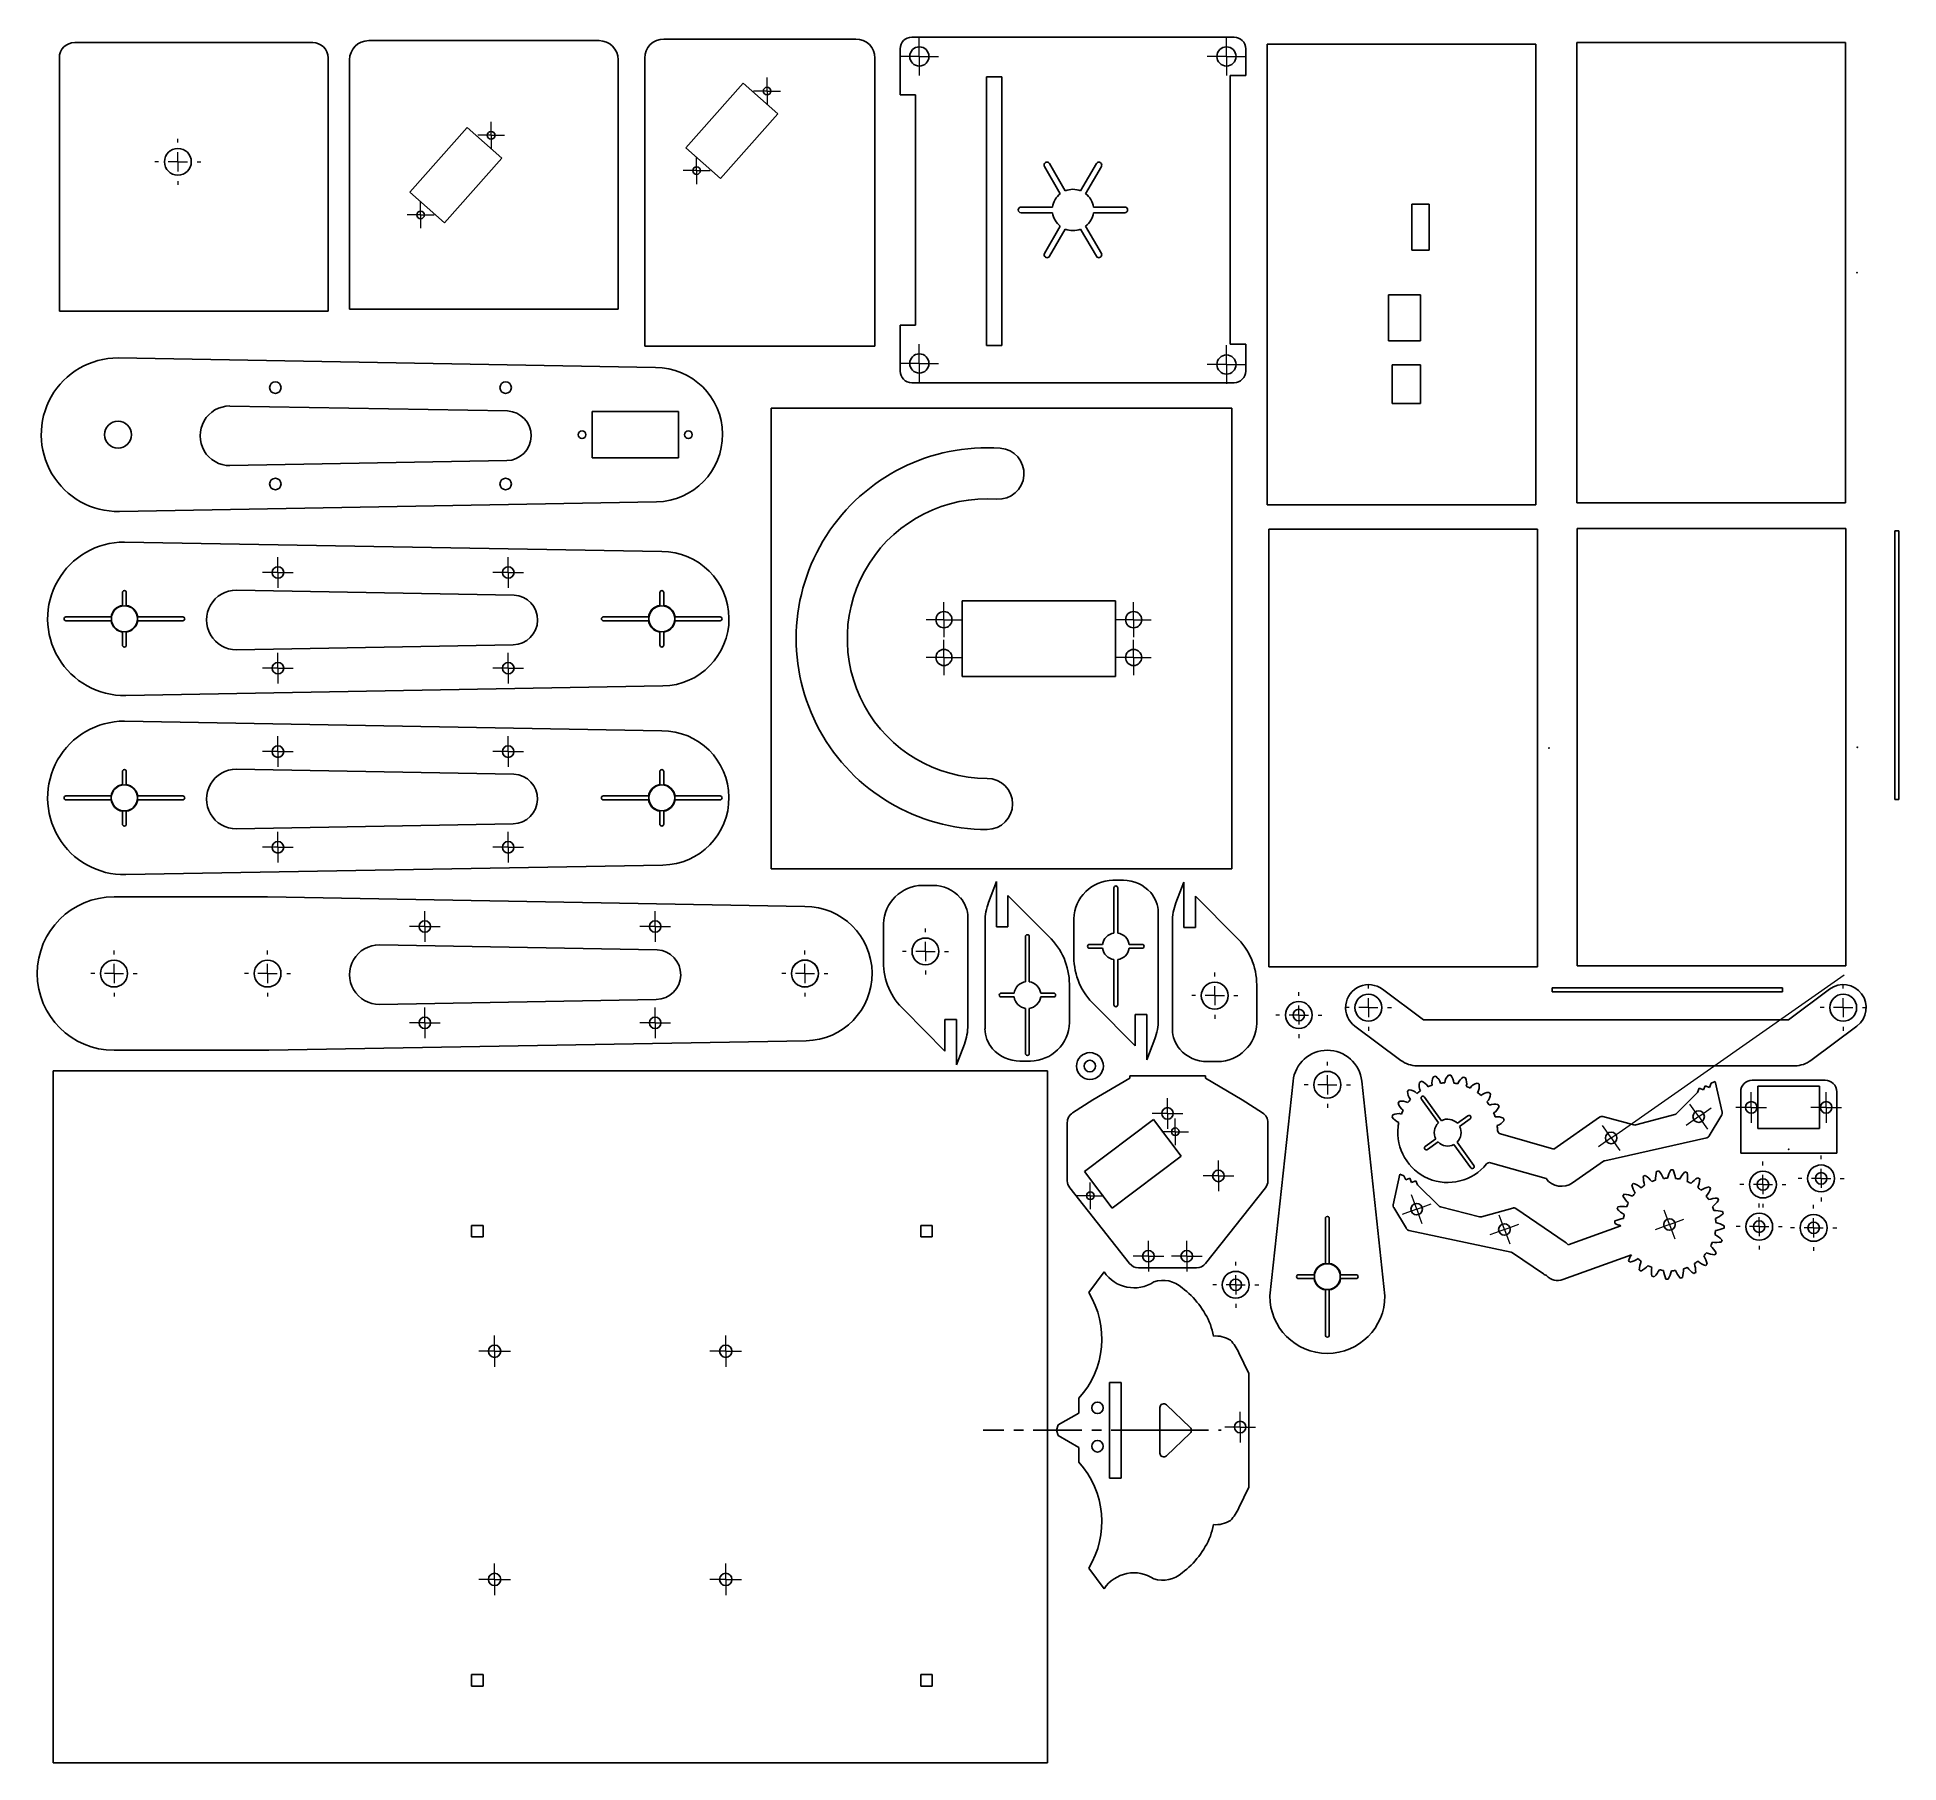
# Model space of a CAD drawing. Header units: millimetres. Extents: x 5 to 490, y 42 to 492.
import ezdxf

# ---------------------------------------------------------------- set-up
doc = ezdxf.new("R2010")
doc.units = ezdxf.units.MM
doc.header["$PDSIZE"] = -1
doc.linetypes.add('CENTERX2', pattern=[20.32, 12.7, -2.54, 2.54, -2.54])

# ---------------------------------------------------------------- blocks, each defined once
blk = doc.blocks.new('SW_CENTERMARKSYMBOL_0')
at = {"color": 0, "linetype": 'Continuous', "lineweight": 18}
for p, q in [((0, 5), (0, 6)), ((-5, 0), (-6, 0)), ((0, 0), (-2.5, 0)), ((0, 0), (0, 2.5)), ((0, 0), (0, -2.5)), ((0, 0), (2.5, 0)), ((5, 0), (6, 0)), ((0, -5), (0, -6))]:
    blk.add_line(p, q, dxfattribs=at)
blk = doc.blocks.new('SW_CENTERMARKSYMBOL_1')
at = {"color": 0, "linetype": 'Continuous', "lineweight": 18}
for p, q in [((-2.5, 0), (-3.5, 0)), ((0, 0), (-2.5, 0)), ((0, 2.5), (0, 3.5)), ((0, 0), (0, 2.5)), ((0, 0), (0, -2.5)), ((0, 0), (2.5, 0)), ((2.5, 0), (3.5, 0)), ((0, -2.5), (0, -3.5))]:
    blk.add_line(p, q, dxfattribs=at)
blk = doc.blocks.new('SW_CENTERMARKSYMBOL_2')
at = {"color": 0, "linetype": 'Continuous', "lineweight": 18}
for p, q in [((-2.5, 0), (-3.5, 0)), ((0, 0), (-2.5, 0)), ((0, 2.5), (0, 3.5)), ((0, 0), (0, 2.5)), ((0, 0), (0, -2.5)), ((0, 0), (2.5, 0)), ((2.5, 0), (3.5, 0)), ((0, -2.5), (0, -3.5))]:
    blk.add_line(p, q, dxfattribs=at)
blk = doc.blocks.new('SW_CENTERMARKSYMBOL_3')
at = {"color": 0, "linetype": 'Continuous', "lineweight": 18}
for p, q in [((-2.5, 0), (-3.5, 0)), ((0, 0), (-2.5, 0)), ((0, 2.5), (0, 3.5)), ((0, 0), (0, 2.5)), ((0, 0), (0, -2.5)), ((0, 0), (2.5, 0)), ((2.5, 0), (3.5, 0)), ((0, -2.5), (0, -3.5))]:
    blk.add_line(p, q, dxfattribs=at)
blk = doc.blocks.new('SW_CENTERMARKSYMBOL_4')
at = {"color": 0, "linetype": 'Continuous', "lineweight": 18}
for p, q in [((-2.5, 0), (-3.5, 0)), ((0, 0), (-2.5, 0)), ((0, 2.5), (0, 3.5)), ((0, 0), (0, 2.5)), ((0, 0), (0, -2.5)), ((0, 0), (2.5, 0)), ((2.5, 0), (3.5, 0)), ((0, -2.5), (0, -3.5))]:
    blk.add_line(p, q, dxfattribs=at)
blk = doc.blocks.new('SW_CENTERMARKSYMBOL_5')
at = {"color": 0, "linetype": 'Continuous', "lineweight": 18}
for p, q in [((0, 2.5), (0, 5)), ((-2.5, 0), (-5, 0)), ((0, 0), (-2.5, 0)), ((0, 0), (0, 2.5)), ((0, 0), (0, -2.5)), ((0, 0), (2.5, 0)), ((2.5, 0), (5, 0)), ((0, -2.5), (0, -5))]:
    blk.add_line(p, q, dxfattribs=at)
blk = doc.blocks.new('SW_CENTERMARKSYMBOL_6')
at = {"color": 0, "linetype": 'Continuous', "lineweight": 18}
for p, q in [((0, 2.5), (0, 5)), ((-2.5, 0), (-5, 0)), ((0, 0), (-2.5, 0)), ((0, 0), (0, 2.5)), ((0, 0), (0, -2.5)), ((0, 0), (2.5, 0)), ((2.5, 0), (5, 0)), ((0, -2.5), (0, -5))]:
    blk.add_line(p, q, dxfattribs=at)
blk = doc.blocks.new('SW_CENTERMARKSYMBOL_7')
at = {"color": 0, "linetype": 'Continuous', "lineweight": 18}
for p, q in [((0, 2.5), (0, 5)), ((-2.5, 0), (-5, 0)), ((0, 0), (-2.5, 0)), ((0, 0), (0, 2.5)), ((0, 0), (0, -2.5)), ((0, 0), (2.5, 0)), ((2.5, 0), (5, 0)), ((0, -2.5), (0, -5))]:
    blk.add_line(p, q, dxfattribs=at)
blk = doc.blocks.new('SW_CENTERMARKSYMBOL_8')
at = {"color": 0, "linetype": 'Continuous', "lineweight": 18}
for p, q in [((0, 2.5), (0, 5)), ((-2.5, 0), (-5, 0)), ((0, 0), (-2.5, 0)), ((0, 0), (0, 2.5)), ((0, 0), (0, -2.5)), ((0, 0), (2.5, 0)), ((2.5, 0), (5, 0)), ((0, -2.5), (0, -5))]:
    blk.add_line(p, q, dxfattribs=at)
blk = doc.blocks.new('SW_CENTERMARKSYMBOL_9')
at = {"color": 0, "linetype": 'Continuous', "lineweight": 18}
for p, q in [((0, 5), (0, 6)), ((-5, 0), (-6, 0)), ((0, 0), (-2.5, 0)), ((0, 0), (0, 2.5)), ((0, 0), (0, -2.5)), ((0, 0), (2.5, 0)), ((5, 0), (6, 0)), ((0, -5), (0, -6))]:
    blk.add_line(p, q, dxfattribs=at)
blk = doc.blocks.new('SW_CENTERMARKSYMBOL_10')
at = {"color": 0, "linetype": 'Continuous', "lineweight": 18}
for p, q in [((0, 5), (0, 6)), ((-5, 0), (-6, 0)), ((0, 0), (-2.5, 0)), ((0, 0), (0, 2.5)), ((0, 0), (0, -2.5)), ((0, 0), (2.5, 0)), ((5, 0), (6, 0)), ((0, -5), (0, -6))]:
    blk.add_line(p, q, dxfattribs=at)
blk = doc.blocks.new('SW_CENTERMARKSYMBOL_11')
at = {"color": 0, "linetype": 'Continuous', "lineweight": 18}
for p, q in [((0, 5), (0, 6)), ((-5, 0), (-6, 0)), ((0, 0), (-2.5, 0)), ((0, 0), (0, 2.5)), ((0, 0), (0, -2.5)), ((0, 0), (2.5, 0)), ((5, 0), (6, 0)), ((0, -5), (0, -6))]:
    blk.add_line(p, q, dxfattribs=at)
blk = doc.blocks.new('SW_CENTERMARKSYMBOL_12')
at = {"color": 0, "linetype": 'Continuous', "lineweight": 18}
for p, q in [((-2.5, 0), (-4, 0)), ((0, 0), (-2.5, 0)), ((0, 2.5), (0, 4)), ((0, 0), (0, 2.5)), ((0, 0), (0, -2.5)), ((0, 0), (2.5, 0)), ((2.5, 0), (4, 0)), ((0, -2.5), (0, -4))]:
    blk.add_line(p, q, dxfattribs=at)
blk = doc.blocks.new('SW_CENTERMARKSYMBOL_13')
at = {"color": 0, "linetype": 'Continuous', "lineweight": 18}
for p, q in [((-2.5, 0), (-4, 0)), ((0, 0), (-2.5, 0)), ((0, 2.5), (0, 4)), ((0, 0), (0, 2.5)), ((0, 0), (0, -2.5)), ((0, 0), (2.5, 0)), ((2.5, 0), (4, 0)), ((0, -2.5), (0, -4))]:
    blk.add_line(p, q, dxfattribs=at)
blk = doc.blocks.new('SW_CENTERMARKSYMBOL_14')
at = {"color": 0, "linetype": 'Continuous', "lineweight": 18}
for p, q in [((-2.5, 0), (-4, 0)), ((0, 0), (-2.5, 0)), ((0, 2.5), (0, 4)), ((0, 0), (0, 2.5)), ((0, 0), (0, -2.5)), ((0, 0), (2.5, 0)), ((2.5, 0), (4, 0)), ((0, -2.5), (0, -4))]:
    blk.add_line(p, q, dxfattribs=at)
blk = doc.blocks.new('SW_CENTERMARKSYMBOL_15')
at = {"color": 0, "linetype": 'Continuous', "lineweight": 18}
for p, q in [((-2.5, 0), (-4, 0)), ((0, 0), (-2.5, 0)), ((0, 2.5), (0, 4)), ((0, 0), (0, 2.5)), ((0, 0), (0, -2.5)), ((0, 0), (2.5, 0)), ((2.5, 0), (4, 0)), ((0, -2.5), (0, -4))]:
    blk.add_line(p, q, dxfattribs=at)
blk = doc.blocks.new('SW_CENTERMARKSYMBOL_16')
at = {"color": 0, "linetype": 'Continuous', "lineweight": 18}
for p, q in [((-2.5, 0), (-4, 0)), ((0, 0), (-2.5, 0)), ((0, 2.5), (0, 4)), ((0, 0), (0, 2.5)), ((0, 0), (0, -2.5)), ((0, 0), (2.5, 0)), ((2.5, 0), (4, 0)), ((0, -2.5), (0, -4))]:
    blk.add_line(p, q, dxfattribs=at)
blk = doc.blocks.new('SW_CENTERMARKSYMBOL_17')
at = {"color": 0, "linetype": 'Continuous', "lineweight": 18}
for p, q in [((-2.5, 0), (-4, 0)), ((0, 0), (-2.5, 0)), ((0, 2.5), (0, 4)), ((0, 0), (0, 2.5)), ((0, 0), (0, -2.5)), ((0, 0), (2.5, 0)), ((2.5, 0), (4, 0)), ((0, -2.5), (0, -4))]:
    blk.add_line(p, q, dxfattribs=at)
blk = doc.blocks.new('SW_CENTERMARKSYMBOL_18')
at = {"color": 0, "linetype": 'Continuous', "lineweight": 18}
for p, q in [((-2.5, 0), (-4, 0)), ((0, 0), (-2.5, 0)), ((0, 2.5), (0, 4)), ((0, 0), (0, 2.5)), ((0, 0), (0, -2.5)), ((0, 0), (2.5, 0)), ((2.5, 0), (4, 0)), ((0, -2.5), (0, -4))]:
    blk.add_line(p, q, dxfattribs=at)
blk = doc.blocks.new('SW_CENTERMARKSYMBOL_19')
at = {"color": 0, "linetype": 'Continuous', "lineweight": 18}
for p, q in [((-2.5, 0), (-4, 0)), ((0, 0), (-2.5, 0)), ((0, 2.5), (0, 4)), ((0, 0), (0, 2.5)), ((0, 0), (0, -2.5)), ((0, 0), (2.5, 0)), ((2.5, 0), (4, 0)), ((0, -2.5), (0, -4))]:
    blk.add_line(p, q, dxfattribs=at)
blk = doc.blocks.new('SW_CENTERMARKSYMBOL_20')
at = {"color": 0, "linetype": 'Continuous', "lineweight": 18}
for p, q in [((-2.5, 0), (-4, 0)), ((0, 0), (-2.5, 0)), ((0, 2.5), (0, 4)), ((0, 0), (0, 2.5)), ((0, 0), (0, -2.5)), ((0, 0), (2.5, 0)), ((2.5, 0), (4, 0)), ((0, -2.5), (0, -4))]:
    blk.add_line(p, q, dxfattribs=at)
blk = doc.blocks.new('SW_CENTERMARKSYMBOL_21')
at = {"color": 0, "linetype": 'Continuous', "lineweight": 18}
for p, q in [((-2.5, 0), (-4, 0)), ((0, 0), (-2.5, 0)), ((0, 2.5), (0, 4)), ((0, 0), (0, 2.5)), ((0, 0), (0, -2.5)), ((0, 0), (2.5, 0)), ((2.5, 0), (4, 0)), ((0, -2.5), (0, -4))]:
    blk.add_line(p, q, dxfattribs=at)
blk = doc.blocks.new('SW_CENTERMARKSYMBOL_22')
at = {"color": 0, "linetype": 'Continuous', "lineweight": 18}
for p, q in [((-2.5, 0), (-4, 0)), ((0, 0), (-2.5, 0)), ((0, 2.5), (0, 4)), ((0, 0), (0, 2.5)), ((0, 0), (0, -2.5)), ((0, 0), (2.5, 0)), ((2.5, 0), (4, 0)), ((0, -2.5), (0, -4))]:
    blk.add_line(p, q, dxfattribs=at)
blk = doc.blocks.new('SW_CENTERMARKSYMBOL_23')
at = {"color": 0, "linetype": 'Continuous', "lineweight": 18}
for p, q in [((-2.5, 0), (-4, 0)), ((0, 0), (-2.5, 0)), ((0, 2.5), (0, 4)), ((0, 0), (0, 2.5)), ((0, 0), (0, -2.5)), ((0, 0), (2.5, 0)), ((2.5, 0), (4, 0)), ((0, -2.5), (0, -4))]:
    blk.add_line(p, q, dxfattribs=at)
blk = doc.blocks.new('SW_CENTERMARKSYMBOL_24')
at = {"color": 0, "linetype": 'Continuous', "lineweight": 18}
for p, q in [((-2.5, 0), (-4.1, 0)), ((0, 0), (-2.5, 0)), ((0, 2.5), (0, 4.1)), ((0, 0), (0, 2.5)), ((0, 0), (0, -2.5)), ((0, 0), (2.5, 0)), ((2.5, 0), (4.1, 0)), ((0, -2.5), (0, -4.1))]:
    blk.add_line(p, q, dxfattribs=at)
blk = doc.blocks.new('SW_CENTERMARKSYMBOL_25')
at = {"color": 0, "linetype": 'Continuous', "lineweight": 18}
for p, q in [((-2.5, 0), (-4.1, 0)), ((0, 0), (-2.5, 0)), ((0, 2.5), (0, 4.1)), ((0, 0), (0, 2.5)), ((0, 0), (0, -2.5)), ((0, 0), (2.5, 0)), ((2.5, 0), (4.1, 0)), ((0, -2.5), (0, -4.1))]:
    blk.add_line(p, q, dxfattribs=at)
blk = doc.blocks.new('SW_CENTERMARKSYMBOL_26')
at = {"color": 0, "linetype": 'Continuous', "lineweight": 18}
for p, q in [((-2.5, 0), (-4.1, 0)), ((0, 0), (-2.5, 0)), ((0, 2.5), (0, 4.1)), ((0, 0), (0, 2.5)), ((0, 0), (0, -2.5)), ((0, 0), (2.5, 0)), ((2.5, 0), (4.1, 0)), ((0, -2.5), (0, -4.1))]:
    blk.add_line(p, q, dxfattribs=at)
blk = doc.blocks.new('SW_CENTERMARKSYMBOL_27')
at = {"color": 0, "linetype": 'Continuous', "lineweight": 18}
for p, q in [((-2.5, 0), (-4.1, 0)), ((0, 0), (-2.5, 0)), ((0, 2.5), (0, 4.1)), ((0, 0), (0, 2.5)), ((0, 0), (0, -2.5)), ((0, 0), (2.5, 0)), ((2.5, 0), (4.1, 0)), ((0, -2.5), (0, -4.1))]:
    blk.add_line(p, q, dxfattribs=at)
blk = doc.blocks.new('SW_CENTERMARKSYMBOL_28')
at = {"color": 0, "linetype": 'Continuous', "lineweight": 18}
for p, q in [((-2.5, 0), (-4.6, 0)), ((0, 0), (-2.5, 0)), ((0, 2.5), (0, 4.6)), ((0, 0), (0, 2.5)), ((0, 0), (0, -2.5)), ((0, 0), (2.5, 0)), ((2.5, 0), (4.6, 0)), ((0, -2.5), (0, -4.6))]:
    blk.add_line(p, q, dxfattribs=at)
blk = doc.blocks.new('SW_CENTERMARKSYMBOL_29')
at = {"color": 0, "linetype": 'Continuous', "lineweight": 18}
for p, q in [((-2.5, 0), (-4.6, 0)), ((0, 0), (-2.5, 0)), ((0, 2.5), (0, 4.6)), ((0, 0), (0, 2.5)), ((0, 0), (0, -2.5)), ((0, 0), (2.5, 0)), ((2.5, 0), (4.6, 0)), ((0, -2.5), (0, -4.6))]:
    blk.add_line(p, q, dxfattribs=at)
blk = doc.blocks.new('SW_CENTERMARKSYMBOL_30')
at = {"color": 0, "linetype": 'Continuous', "lineweight": 18}
for p, q in [((-2.5, 0), (-4.6, 0)), ((0, 0), (-2.5, 0)), ((0, 2.5), (0, 4.6)), ((0, 0), (0, 2.5)), ((0, 0), (0, -2.5)), ((0, 0), (2.5, 0)), ((2.5, 0), (4.6, 0)), ((0, -2.5), (0, -4.6))]:
    blk.add_line(p, q, dxfattribs=at)
blk = doc.blocks.new('SW_CENTERMARKSYMBOL_31')
at = {"color": 0, "linetype": 'Continuous', "lineweight": 18}
for p, q in [((-2.5, 0), (-4.6, 0)), ((0, 0), (-2.5, 0)), ((0, 2.5), (0, 4.6)), ((0, 0), (0, 2.5)), ((0, 0), (0, -2.5)), ((0, 0), (2.5, 0)), ((2.5, 0), (4.6, 0)), ((0, -2.5), (0, -4.6))]:
    blk.add_line(p, q, dxfattribs=at)
blk = doc.blocks.new('SW_CENTERMARKSYMBOL_32')
at = {"color": 0, "linetype": 'Continuous', "lineweight": 18}
for p, q in [((0, 5), (0, 6)), ((-5, 0), (-6, 0)), ((0, 0), (-2.5, 0)), ((0, 0), (0, 2.5)), ((0, 0), (0, -2.5)), ((0, 0), (2.5, 0)), ((5, 0), (6, 0)), ((0, -5), (0, -6))]:
    blk.add_line(p, q, dxfattribs=at)
blk = doc.blocks.new('SW_CENTERMARKSYMBOL_33')
at = {"color": 0, "linetype": 'Continuous', "lineweight": 18}
for p, q in [((0, 5), (0, 6)), ((-5, 0), (-6, 0)), ((0, 0), (-2.5, 0)), ((0, 0), (0, 2.5)), ((0, 0), (0, -2.5)), ((0, 0), (2.5, 0)), ((5, 0), (6, 0)), ((0, -5), (0, -6))]:
    blk.add_line(p, q, dxfattribs=at)
blk = doc.blocks.new('SW_CENTERMARKSYMBOL_34')
at = {"color": 0, "linetype": 'Continuous', "lineweight": 18}
for p, q in [((0, 0), (-2.35, -0.86)), ((-0.86, 2.35), (-1.37, 3.76)), ((0, 0), (-0.86, 2.35)), ((0, 0), (2.35, 0.86)), ((0, 0), (0.86, -2.35)), ((2.35, 0.86), (3.76, 1.37)), ((-2.35, -0.86), (-3.76, -1.37)), ((0.86, -2.35), (1.37, -3.76))]:
    blk.add_line(p, q, dxfattribs=at)
blk = doc.blocks.new('SW_CENTERMARKSYMBOL_35')
at = {"color": 0, "linetype": 'Continuous', "lineweight": 18}
for p, q in [((0, 0), (-2.35, -0.86)), ((-0.86, 2.35), (-1.37, 3.76)), ((0, 0), (-0.86, 2.35)), ((0, 0), (2.35, 0.86)), ((0, 0), (0.86, -2.35)), ((2.35, 0.86), (3.76, 1.37)), ((-2.35, -0.86), (-3.76, -1.37)), ((0.86, -2.35), (1.37, -3.76))]:
    blk.add_line(p, q, dxfattribs=at)
blk = doc.blocks.new('SW_CENTERMARKSYMBOL_36')
at = {"color": 0, "linetype": 'Continuous', "lineweight": 18}
for p, q in [((0, 0), (-2.35, -0.86)), ((-0.86, 2.35), (-1.37, 3.76)), ((0, 0), (-0.86, 2.35)), ((0, 0), (2.35, 0.86)), ((0, 0), (0.86, -2.35)), ((2.35, 0.86), (3.76, 1.37)), ((-2.35, -0.86), (-3.76, -1.37)), ((0.86, -2.35), (1.37, -3.76))]:
    blk.add_line(p, q, dxfattribs=at)
blk = doc.blocks.new('SW_CENTERMARKSYMBOL_37')
at = {"color": 0, "linetype": 'Continuous', "lineweight": 18}
for p, q in [((2.05, 1.43), (60.74, 42.53)), ((-1.43, 2.05), (-2.29, 3.28)), ((0, 0), (-2.05, -1.43)), ((0, 0), (-1.43, 2.05)), ((0, 0), (2.05, 1.43)), ((0, 0), (1.43, -2.05)), ((-2.05, -1.43), (-3.28, -2.29)), ((1.43, -2.05), (2.29, -3.28))]:
    blk.add_line(p, q, dxfattribs=at)
blk = doc.blocks.new('SW_CENTERMARKSYMBOL_38')
at = {"color": 0, "linetype": 'Continuous', "lineweight": 18}
for p, q in [((-1.43, 2.05), (-2.29, 3.28)), ((0, 0), (-2.05, -1.43)), ((0, 0), (-1.43, 2.05)), ((0, 0), (2.05, 1.43)), ((0, 0), (1.43, -2.05)), ((2.05, 1.43), (3.28, 2.29)), ((-2.05, -1.43), (-3.28, -2.29)), ((1.43, -2.05), (2.29, -3.28))]:
    blk.add_line(p, q, dxfattribs=at)
blk = doc.blocks.new('SW_CENTERMARKSYMBOL_39')
at = {"color": 0, "linetype": 'Continuous', "lineweight": 18}
for p, q in [((0, 0), (-2.5, 0)), ((0, 2.5), (0, 4)), ((0, 0), (0, 2.5)), ((0, 0), (2.5, 0)), ((0, 0), (0, -2.5)), ((2.5, 0), (4, 0)), ((-2.5, 0), (-4, 0)), ((0, -2.5), (0, -4))]:
    blk.add_line(p, q, dxfattribs=at)
blk = doc.blocks.new('SW_CENTERMARKSYMBOL_40')
at = {"color": 0, "linetype": 'Continuous', "lineweight": 18}
for p, q in [((-2.5, 0), (-4, 0)), ((0, 0), (-2.5, 0)), ((0, 2.5), (0, 4)), ((0, 0), (0, 2.5)), ((0, 0), (0, -2.5)), ((0, 0), (2.5, 0)), ((2.5, 0), (4, 0)), ((0, -2.5), (0, -4))]:
    blk.add_line(p, q, dxfattribs=at)
blk = doc.blocks.new('SW_CENTERMARKSYMBOL_41')
at = {"color": 0, "linetype": 'Continuous', "lineweight": 18}
for p, q in [((-2.5, 0), (-4, 0)), ((0, 0), (-2.5, 0)), ((0, 2.5), (0, 4)), ((0, 0), (0, 2.5)), ((0, 0), (0, -2.5)), ((0, 0), (2.5, 0)), ((2.5, 0), (4, 0)), ((0, -2.5), (0, -4))]:
    blk.add_line(p, q, dxfattribs=at)
blk = doc.blocks.new('SW_CENTERMARKSYMBOL_42')
at = {"color": 0, "linetype": 'Continuous', "lineweight": 18}
for p, q in [((-2.5, 0), (-4, 0)), ((0, 0), (-2.5, 0)), ((0, 2.5), (0, 4)), ((0, 0), (0, 2.5)), ((0, 0), (0, -2.5)), ((0, 0), (2.5, 0)), ((2.5, 0), (4, 0)), ((0, -2.5), (0, -4))]:
    blk.add_line(p, q, dxfattribs=at)
blk = doc.blocks.new('SW_CENTERMARKSYMBOL_43')
at = {"color": 0, "linetype": 'Continuous', "lineweight": 18}
for p, q in [((-2.5, 0), (-4, 0)), ((0, 0), (-2.5, 0)), ((0, 2.5), (0, 4)), ((0, 0), (0, 2.5)), ((0, 0), (0, -2.5)), ((0, 0), (2.5, 0)), ((2.5, 0), (4, 0)), ((0, -2.5), (0, -4))]:
    blk.add_line(p, q, dxfattribs=at)
blk = doc.blocks.new('SW_CENTERMARKSYMBOL_44')
at = {"color": 0, "linetype": 'Continuous', "lineweight": 18}
for p, q in [((-2.5, 0), (-3.5, 0)), ((0, 0), (-2.5, 0)), ((0, 2.5), (0, 3.5)), ((0, 0), (0, 2.5)), ((0, 0), (0, -2.5)), ((0, 0), (2.5, 0)), ((2.5, 0), (3.5, 0)), ((0, -2.5), (0, -3.5))]:
    blk.add_line(p, q, dxfattribs=at)
blk = doc.blocks.new('SW_CENTERMARKSYMBOL_45')
at = {"color": 0, "linetype": 'Continuous', "lineweight": 18}
for p, q in [((-2.5, 0), (-3.5, 0)), ((0, 0), (-2.5, 0)), ((0, 2.5), (0, 3.5)), ((0, 0), (0, 2.5)), ((0, 0), (0, -2.5)), ((0, 0), (2.5, 0)), ((2.5, 0), (3.5, 0)), ((0, -2.5), (0, -3.5))]:
    blk.add_line(p, q, dxfattribs=at)
blk = doc.blocks.new('SW_CENTERMARKSYMBOL_46')
at = {"color": 0, "linetype": 'Continuous', "lineweight": 18}
for p, q in [((-2.5, 0), (-4, 0)), ((0, 0), (-2.5, 0)), ((0, 2.5), (0, 4)), ((0, 0), (0, 2.5)), ((0, 0), (0, -2.5)), ((0, 0), (2.5, 0)), ((2.5, 0), (4, 0)), ((0, -2.5), (0, -4))]:
    blk.add_line(p, q, dxfattribs=at)
blk = doc.blocks.new('SW_CENTERMARKSYMBOL_47')
at = {"color": 0, "linetype": 'Continuous', "lineweight": 18}
for p, q in [((-2.5, 0), (-4, 0)), ((0, 0), (-2.5, 0)), ((0, 2.5), (0, 4)), ((0, 0), (0, 2.5)), ((0, 0), (0, -2.5)), ((0, 0), (2.5, 0)), ((2.5, 0), (4, 0)), ((0, -2.5), (0, -4))]:
    blk.add_line(p, q, dxfattribs=at)
blk = doc.blocks.new('SW_CENTERMARKSYMBOL_48')
at = {"color": 0, "linetype": 'Continuous', "lineweight": 18}
for p, q in [((0, 5), (0, 6)), ((-5, 0), (-6, 0)), ((0, 0), (-2.5, 0)), ((0, 0), (0, 2.5)), ((0, 0), (2.5, 0)), ((0, 0), (0, -2.5)), ((5, 0), (6, 0)), ((0, -5), (0, -6))]:
    blk.add_line(p, q, dxfattribs=at)
blk = doc.blocks.new('SW_CENTERMARKSYMBOL_49')
at = {"color": 0, "linetype": 'Continuous', "lineweight": 18}
for p, q in [((0, 5), (0, 6)), ((0, 0), (-2.5, 0)), ((0, 0), (0, 2.5)), ((0, 0), (0, -2.5)), ((0, 0), (2.5, 0)), ((5, 0), (6, 0)), ((-5, 0), (-6, 0)), ((0, -5), (0, -6))]:
    blk.add_line(p, q, dxfattribs=at)
blk = doc.blocks.new('SW_CENTERMARKSYMBOL_50')
at = {"color": 0, "linetype": 'Continuous', "lineweight": 18}
for p, q in [((0, 5), (0, 6)), ((-5, 0), (-6, 0)), ((0, 0), (-2.5, 0)), ((0, 0), (0, 2.5)), ((0, 0), (0, -2.5)), ((0, 0), (2.5, 0)), ((5, 0), (6, 0)), ((0, -5), (0, -6))]:
    blk.add_line(p, q, dxfattribs=at)
blk = doc.blocks.new('SW_CENTERMARKSYMBOL_51')
at = {"color": 0, "linetype": 'Continuous', "lineweight": 18}
for p, q in [((0, 5), (0, 6)), ((-5, 0), (-6, 0)), ((0, 0), (-2.5, 0)), ((0, 0), (0, 2.5)), ((0, 0), (0, -2.5)), ((0, 0), (2.5, 0)), ((5, 0), (6, 0)), ((0, -5), (0, -6))]:
    blk.add_line(p, q, dxfattribs=at)
blk = doc.blocks.new('SW_CENTERMARKSYMBOL_52')
at = {"color": 0, "linetype": 'Continuous', "lineweight": 18}
for p, q in [((0, 5), (0, 6)), ((-5, 0), (-6, 0)), ((0, 0), (-2.5, 0)), ((0, 0), (0, 2.5)), ((0, 0), (0, -2.5)), ((0, 0), (2.5, 0)), ((5, 0), (6, 0)), ((0, -5), (0, -6))]:
    blk.add_line(p, q, dxfattribs=at)
blk = doc.blocks.new('SW_CENTERMARKSYMBOL_53')
at = {"color": 0, "linetype": 'Continuous', "lineweight": 18}
for p, q in [((0, 5), (0, 6)), ((-5, 0), (-6, 0)), ((0, 0), (-2.5, 0)), ((0, 0), (0, 2.5)), ((0, 0), (0, -2.5)), ((0, 0), (2.5, 0)), ((5, 0), (6, 0)), ((0, -5), (0, -6))]:
    blk.add_line(p, q, dxfattribs=at)
blk = doc.blocks.new('SW_CENTERMARKSYMBOL_54')
at = {"color": 0, "linetype": 'Continuous', "lineweight": 18}
for p, q in [((0, 5), (0, 6)), ((-5, 0), (-6, 0)), ((0, 0), (-2.5, 0)), ((0, 0), (0, 2.5)), ((0, 0), (0, -2.5)), ((0, 0), (2.5, 0)), ((5, 0), (6, 0)), ((0, -5), (0, -6))]:
    blk.add_line(p, q, dxfattribs=at)
blk = doc.blocks.new('SW_CENTERMARKSYMBOL_55')
at = {"color": 0, "linetype": 'Continuous', "lineweight": 18}
for p, q in [((0, 5), (0, 6)), ((-5, 0), (-6, 0)), ((0, 0), (-2.5, 0)), ((0, 0), (0, 2.5)), ((0, 0), (0, -2.5)), ((0, 0), (2.5, 0)), ((5, 0), (6, 0)), ((0, -5), (0, -6))]:
    blk.add_line(p, q, dxfattribs=at)
blk = doc.blocks.new('SW_CENTERMARKSYMBOL_56')
at = {"color": 0, "linetype": 'Continuous', "lineweight": 18}
for p, q in [((0, 5), (0, 6)), ((-5, 0), (-6, 0)), ((0, 0), (-2.5, 0)), ((0, 0), (0, 2.5)), ((0, 0), (0, -2.5)), ((0, 0), (2.5, 0)), ((5, 0), (6, 0)), ((0, -5), (0, -6))]:
    blk.add_line(p, q, dxfattribs=at)

msp = doc.modelspace()

# ---------------------------------------------------------------- linework, layer by layer
at = {"color": 7, "linetype": 'Continuous', "lineweight": 25}
for p, q in [((76.71, 490.68), (14.71, 490.68)), ((91.3, 491.16), (151.3, 491.16)), ((168.2, 491.58), (218.2, 491.58)), ((232.77, 492.04), (316.77, 492.04)), ((325.35, 370.22), (325.35, 490.22)), ((325.35, 490.22), (395.35, 490.22)), ((395.35, 370.22), (395.35, 490.22)), ((406.07, 370.7), (406.07, 490.7)), ((406.07, 490.7), (476.07, 490.7)), ((476.07, 370.7), (476.07, 490.7)), ((10.71, 486.68), (10.71, 420.68)), ((80.71, 486.68), (80.71, 420.68)), ((86.3, 486.16), (86.3, 421.16)), ((156.3, 486.16), (156.3, 421.16)), ((163.2, 486.58), (163.2, 411.58)), ((223.2, 486.58), (223.2, 411.58)), ((229.77, 477.04), (229.77, 489.04)), ((319.77, 482.04), (319.77, 489.04)), ((256.27, 481.73), (252.27, 481.73)), ((252.27, 481.73), (252.27, 411.73)), ((256.27, 411.73), (256.27, 481.73)), ((319.77, 482.04), (315.77, 482.04)), ((315.77, 482.04), (315.77, 412.04)), ((188.88, 480.05), (173.95, 463.22)), ((197.86, 472.09), (188.88, 480.05)), ((233.77, 477.04), (229.77, 477.04)), ((233.77, 417.04), (233.77, 477.04)), ((182.93, 455.25), (197.86, 472.09)), ((116.98, 468.52), (102.06, 451.69)), ((125.96, 460.56), (116.98, 468.52)), ((173.95, 463.22), (182.93, 455.25)), ((111.04, 443.72), (125.96, 460.56)), ((271.46, 451.28), (267.37, 458.36)), ((272.76, 452.03), (268.67, 459.11)), ((276.78, 452.03), (280.87, 459.11)), ((278.08, 451.28), (282.17, 458.36)), ((102.06, 451.69), (111.04, 443.72)), ((269.44, 447.79), (261.27, 447.79)), ((269.44, 446.29), (261.27, 446.29)), ((288.27, 447.79), (280.09, 447.79)), ((288.27, 446.29), (280.09, 446.29)), ((363.1, 436.59), (363.1, 448.59)), ((367.6, 448.59), (363.1, 448.59)), ((367.6, 436.59), (367.6, 448.59)), ((267.37, 435.73), (271.46, 442.81)), ((268.67, 434.98), (272.76, 442.06)), ((280.87, 434.98), (276.78, 442.06)), ((282.17, 435.73), (278.08, 442.81)), ((367.6, 436.59), (363.1, 436.59)), ((365.35, 424.96), (356.95, 424.96)), ((356.95, 424.96), (356.95, 412.96)), ((365.35, 424.96), (365.35, 412.96)), ((80.71, 420.68), (10.71, 420.68)), ((86.3, 421.16), (156.3, 421.16)), ((229.77, 405.04), (229.77, 417.04)), ((229.77, 417.04), (233.77, 417.04)), ((365.35, 412.96), (356.95, 412.96)), ((165.99, 405.99), (25.99, 408.49)), ((163.2, 411.58), (223.2, 411.58)), ((252.27, 411.73), (256.27, 411.73)), ((315.77, 412.04), (319.77, 412.04)), ((319.77, 405.04), (319.77, 412.04)), ((357.92, 396.57), (357.92, 406.65)), ((357.92, 406.65), (365.29, 406.65)), ((365.29, 396.57), (365.29, 406.65)), ((232.77, 402.04), (316.77, 402.04)), ((55.15, 395.96), (127.48, 394.67)), ((149.49, 394.49), (171.99, 394.49)), ((149.49, 382.49), (149.49, 394.49)), ((171.99, 394.49), (171.99, 382.49)), ((316.19, 395.36), (196.19, 395.36)), ((196.19, 275.36), (196.19, 395.36)), ((316.19, 395.36), (316.19, 275.36)), ((357.92, 396.57), (365.29, 396.57)), ((127.27, 381.72), (55.16, 380.43)), ((171.99, 382.49), (149.49, 382.49)), ((26.35, 368.49), (166.3, 370.99)), ((325.35, 370.22), (395.35, 370.22)), ((406.07, 370.7), (476.07, 370.7)), ((325.8, 249.83), (325.8, 363.83)), ((395.8, 363.83), (325.8, 363.83)), ((395.8, 249.83), (395.8, 363.83)), ((406.13, 250.07), (406.13, 364.07)), ((476.13, 364.07), (406.13, 364.07)), ((476.13, 250.07), (476.13, 364.07)), ((167.66, 358.02), (27.66, 360.52)), ((488.92, 363.45), (489.92, 363.45)), ((488.92, 293.45), (488.92, 363.45)), ((489.92, 363.45), (489.92, 293.45)), ((27.16, 347.37), (27.16, 343.98)), ((28.16, 347.37), (28.16, 343.98)), ((56.82, 347.99), (129.16, 346.7)), ((167.16, 347.37), (167.16, 343.98)), ((168.16, 347.37), (168.16, 343.98)), ((245.92, 325.51), (245.92, 345.22)), ((245.92, 345.22), (285.82, 345.22)), ((285.82, 345.22), (285.82, 325.51)), ((12.44, 341.02), (24.2, 341.02)), ((12.44, 340.02), (24.2, 340.02)), ((31.12, 341.02), (42.88, 341.02)), ((31.12, 340.02), (42.88, 340.02)), ((164.2, 341.02), (152.44, 341.02)), ((164.2, 340.02), (152.44, 340.02)), ((182.88, 341.02), (171.12, 341.02)), ((182.88, 340.02), (171.12, 340.02)), ((27.16, 337.05), (27.16, 333.66)), ((28.16, 337.05), (28.16, 333.66)), ((167.16, 337.05), (167.16, 333.66)), ((168.16, 337.05), (168.16, 333.66)), ((128.94, 333.75), (56.83, 332.46)), ((285.82, 325.51), (245.92, 325.51)), ((28.02, 320.52), (167.97, 323.02)), ((167.65, 311.35), (27.65, 313.85)), ((27.15, 300.71), (27.15, 297.32)), ((28.15, 300.71), (28.15, 297.32)), ((56.81, 301.33), (129.15, 300.04)), ((167.15, 300.71), (167.15, 297.32)), ((168.15, 300.71), (168.15, 297.32)), ((12.43, 294.35), (24.19, 294.35)), ((12.43, 293.35), (24.19, 293.35)), ((31.12, 294.35), (42.87, 294.35)), ((31.12, 293.35), (42.87, 293.35)), ((164.19, 294.35), (152.43, 294.35)), ((164.19, 293.35), (152.43, 293.35)), ((182.87, 294.35), (171.12, 294.35)), ((182.87, 293.35), (171.12, 293.35)), ((489.92, 293.45), (488.92, 293.45)), ((27.15, 290.39), (27.15, 287)), ((28.15, 290.39), (28.15, 287)), ((128.93, 287.08), (56.82, 285.79)), ((167.15, 290.39), (167.15, 287)), ((168.15, 290.39), (168.15, 287)), ((28.01, 273.86), (167.96, 276.36)), ((316.19, 275.36), (196.19, 275.36)), ((252.78, 266.63), (254.84, 272.05)), ((254.84, 260.23), (254.84, 272.05)), ((285.19, 272.38), (287.9, 272.38)), ((301.59, 266.48), (303.66, 271.9)), ((303.66, 271.9), (303.66, 260.08)), ((24.95, 268.09), (64.95, 268.09)), ((204.95, 265.59), (64.95, 268.09)), ((235.59, 271.05), (238.3, 271.05)), ((257.84, 260.23), (257.84, 268.43)), ((257.84, 268.43), (268.48, 257.74)), ((285.45, 258.65), (285.45, 270.4)), ((286.45, 258.65), (286.45, 270.4)), ((306.66, 268.28), (306.66, 260.08)), ((306.66, 268.28), (317.29, 257.59)), ((247.4, 262.65), (247.4, 234.65)), ((275.02, 252.37), (275.02, 262.37)), ((296.99, 263.98), (296.99, 235.98)), ((225.43, 251.04), (225.43, 261.04)), ((251.87, 233.69), (251.87, 261.69)), ((257.84, 260.23), (254.84, 260.23)), ((262.41, 257.7), (262.41, 245.94)), ((263.41, 257.7), (263.41, 245.94)), ((300.68, 233.54), (300.68, 261.54)), ((303.66, 260.08), (306.66, 260.08)), ((94.11, 255.57), (166.44, 254.28)), ((282.49, 255.68), (279.1, 255.68)), ((282.49, 254.68), (279.1, 254.68)), ((292.81, 255.68), (289.41, 255.68)), ((292.81, 254.68), (289.41, 254.68)), ((285.45, 239.96), (285.45, 251.72)), ((286.45, 239.96), (286.45, 251.72)), ((395.8, 249.83), (325.8, 249.83)), ((476.13, 250.07), (406.13, 250.07)), ((256.06, 242.98), (259.45, 242.98)), ((266.38, 242.98), (269.77, 242.98)), ((273.84, 245.29), (273.84, 235.29)), ((322.65, 245.15), (322.65, 235.15)), ((355.4, 244.01), (366.06, 236.06)), ((399.59, 243.36), (399.59, 244.36)), ((399.59, 244.36), (459.59, 244.36)), ((459.59, 243.36), (399.59, 243.36)), ((459.59, 244.36), (459.59, 243.36)), ((461.19, 236.06), (471.85, 244.01)), ((166.23, 241.32), (94.12, 240.03)), ((241.42, 227.9), (230.78, 238.6)), ((256.06, 241.98), (259.45, 241.98)), ((262.41, 239.02), (262.41, 227.26)), ((263.41, 239.02), (263.41, 227.26)), ((266.38, 241.98), (269.77, 241.98)), ((291.02, 229.24), (280.38, 239.93)), ((241.42, 227.9), (241.42, 236.1)), ((244.42, 236.1), (241.42, 236.1)), ((244.42, 224.28), (244.42, 236.1)), ((291.02, 237.43), (291.02, 229.24)), ((291.02, 237.43), (294.02, 237.43)), ((294.02, 237.43), (294.02, 225.62)), ((360.21, 225.45), (348.23, 234.39)), ((366.06, 236.06), (461.19, 236.06)), ((479.02, 234.39), (467.04, 225.45)), ((64.59, 228.09), (24.95, 228.09)), ((65.3, 228.09), (205.26, 230.59)), ((246.49, 229.71), (244.42, 224.28)), ((296.08, 231.04), (294.02, 225.62)), ((263.67, 225.28), (260.96, 225.28)), ((312.48, 225.14), (309.77, 225.14)), ((462.85, 224.06), (364.4, 224.06)), ((9.09, 42.46), (9.09, 222.73)), ((9.09, 222.73), (268.11, 222.73)), ((268.11, 222.73), (268.11, 42.46)), ((279.95, 215.22), (289.58, 220.83)), ((289.58, 220.83), (289.58, 221.44)), ((289.58, 221.44), (309.27, 221.44)), ((309.27, 220.83), (309.27, 221.44)), ((318.89, 215.22), (309.27, 220.83)), ((326.05, 164.11), (332.11, 220.07)), ((350, 220.07), (356.05, 164.11)), ((439.04, 217.77), (439.48, 218.86)), ((439.48, 218.86), (440.57, 218.43)), ((440.57, 218.43), (441.01, 219.53)), ((441.01, 219.53), (442.11, 219.95)), ((442.11, 219.95), (443.89, 211.99)), ((451.74, 220.3), (470.74, 220.3)), ((453.24, 218.72), (453.24, 207.72)), ((469.24, 218.72), (453.24, 218.72)), ((469.24, 207.72), (469.24, 218.72)), ((274.66, 211.79), (279.95, 215.22)), ((324.18, 211.79), (318.89, 215.22)), ((369.98, 209.17), (365.55, 215.33)), ((370.79, 209.75), (366.36, 215.92)), ((432.01, 211.6), (437.51, 217.1)), ((437.51, 217.1), (437.95, 218.2)), ((437.95, 218.2), (439.04, 217.77)), ((448.74, 217.3), (448.74, 201.3)), ((473.74, 217.3), (473.74, 201.3)), ((273.29, 194.1), (273.29, 209.27)), ((295.74, 210.08), (277.77, 196.54)), ((302.96, 200.5), (295.74, 210.08)), ((325.55, 194.1), (325.55, 209.27)), ((374.93, 209.08), (377.68, 211.06)), ((375.51, 208.26), (378.27, 210.24)), ((400.05, 202.34), (411.95, 210.67)), ((412.78, 210.82), (420.93, 208.63)), ((421.45, 208.63), (431.56, 211.34)), ((443.78, 211.27), (440.54, 205.77)), ((366.55, 203.05), (369.3, 205.03)), ((367.13, 202.24), (369.89, 204.22)), ((379.2, 198.05), (374.84, 204.13)), ((400.05, 202.34), (386.12, 206.32)), ((439.9, 205.3), (413.32, 199.33)), ((453.24, 207.72), (469.24, 207.72)), ((284.99, 186.96), (302.96, 200.5)), ((378.39, 197.47), (374.03, 203.54)), ((412.96, 199.18), (404.93, 193.56)), ((448.74, 201.3), (473.74, 201.3)), ((277.77, 196.54), (284.99, 186.96)), ((358.21, 187.82), (359.91, 195.8)), ((359.91, 195.8), (361.01, 195.39)), ((361.01, 195.39), (361.46, 194.3)), ((361.46, 194.3), (362.55, 194.74)), ((362.55, 194.74), (362.99, 193.65)), ((362.99, 193.65), (364.09, 194.09)), ((364.09, 194.09), (364.53, 193)), ((398.04, 194.68), (383.58, 198.81)), ((289.52, 172.55), (273.94, 192.24)), ((309.32, 172.55), (324.9, 192.24)), ((364.53, 193), (370.1, 187.56)), ((361.63, 181.64), (358.33, 187.1)), ((370.55, 187.3), (380.69, 184.71)), ((381.2, 184.71), (389.33, 186.99)), ((390.17, 186.85), (403.01, 178.06)), ((118.11, 182.46), (121.11, 182.46)), ((118.11, 182.46), (118.11, 179.46)), ((118.11, 179.46), (121.11, 179.46)), ((121.11, 182.46), (121.11, 179.46)), ((238.11, 182.46), (235.11, 182.46)), ((235.11, 182.46), (235.11, 179.46)), ((238.11, 179.46), (235.11, 179.46)), ((238.11, 182.46), (238.11, 179.46)), ((340.55, 172.57), (340.55, 184.11)), ((341.55, 172.57), (341.55, 184.11)), ((388.92, 175.5), (362.28, 181.18)), ((403.82, 177.37), (417.53, 182.36)), ((397.37, 169.81), (389.28, 175.35)), ((420.25, 174.84), (402.42, 168.35)), ((282.89, 170.36), (278.87, 165.01)), ((291.87, 171.41), (306.97, 171.41)), ((333.55, 169.61), (337.59, 169.61)), ((333.55, 168.61), (337.59, 168.61)), ((340.55, 154.11), (340.55, 165.64)), ((341.55, 154.11), (341.55, 165.64)), ((344.52, 169.61), (348.55, 169.61)), ((344.52, 168.61), (348.55, 168.61)), ((317.98, 149.26), (320.59, 143.86)), ((284.32, 141.58), (287.32, 141.58)), ((284.32, 116.58), (284.32, 141.58)), ((287.32, 141.58), (287.32, 116.58)), ((320.59, 143.86), (320.59, 114.29)), ((276.34, 137.42), (276.34, 133.53)), ((276.34, 133.53), (270.96, 130.47)), ((297.43, 123.15), (297.43, 135)), ((299.12, 135.72), (305.32, 129.8)), ((270.96, 130.47), (270.47, 129.08)), ((270.96, 127.69), (270.47, 129.08)), ((276.34, 124.63), (270.96, 127.69)), ((305.32, 128.35), (299.12, 122.43)), ((276.34, 124.63), (276.34, 120.74)), ((287.32, 116.58), (284.32, 116.58)), ((317.98, 108.9), (320.59, 114.29)), ((282.89, 87.8), (278.87, 93.14)), ((118.11, 62.46), (118.11, 65.46)), ((118.11, 65.46), (121.11, 65.46)), ((121.11, 62.46), (121.11, 65.46)), ((238.11, 65.46), (235.11, 65.46)), ((235.11, 62.46), (235.11, 65.46)), ((238.11, 62.46), (238.11, 65.46)), ((118.11, 62.46), (121.11, 62.46)), ((238.11, 62.46), (235.11, 62.46)), ((268.11, 42.46), (9.09, 42.46))]:
    msp.add_line(p, q, dxfattribs=at)
at = {"color": 7, "linetype": 'Continuous'}
for p, q in [((479.07, 430.7), (478.96, 430.7)), ((479.07, 430.7), (479.07, 430.76)), ((398.8, 306.83), (398.7, 306.83)), ((398.8, 306.83), (398.8, 306.88)), ((479.13, 307.07), (479.03, 307.07)), ((479.13, 307.07), (479.13, 307.12)), ((399.59, 243.36), (399.59, 244.36)), ((399.59, 244.36), (459.59, 244.36)), ((399.59, 243.36), (459.59, 243.36)), ((459.59, 243.36), (459.59, 244.36)), ((461.24, 202.3), (461.24, 202.4)), ((461.24, 202.3), (461.3, 202.3))]:
    msp.add_line(p, q, dxfattribs=at)
at = {"color": 7, "linetype": 'CENTERX2'}
for q in [(251.37, 129.08), (313.39, 129.08)]:
    msp.add_line((297.43, 129.08), q, dxfattribs=at)
at = {"color": 7, "linetype": 'Continuous', "lineweight": 25}
for centre, radius in [((234.75, 487.04), 2.5), ((314.77, 487.04), 2.5), ((195.09, 478.01), 1), ((123.2, 466.49), 1), ((41.58, 459.58), 3.5), ((176.72, 457.29), 1), ((104.82, 445.76), 1), ((234.75, 407.04), 2.5), ((314.77, 406.77), 2.5), ((66.98, 400.75), 1.5), ((126.98, 400.75), 1.5), ((25.99, 388.49), 3.5), ((146.89, 388.49), 1), ((174.59, 388.49), 1), ((66.98, 375.64), 1.5), ((126.98, 375.64), 1.5), ((67.66, 352.57), 1.5), ((127.66, 352.57), 1.5), ((241.16, 340.29), 2.1), ((290.58, 340.29), 2.1), ((241.16, 330.44), 2.1), ((290.58, 330.44), 2.1), ((67.66, 327.65), 1.5), ((127.66, 327.65), 1.5), ((67.65, 305.91), 1.5), ((127.65, 305.91), 1.5), ((67.65, 280.99), 1.5), ((127.65, 280.99), 1.5), ((105.94, 260.36), 1.5), ((165.94, 260.36), 1.5), ((236.35, 253.85), 3.5), ((24.95, 248.09), 3.5), ((64.95, 248.09), 3.5), ((204.95, 248.09), 3.5), ((311.72, 242.33), 3.5), ((351.74, 239.2), 3.5), ((475.44, 239.2), 3.5), ((333.62, 237.28), 3.5), ((333.62, 237.28), 1.5), ((105.94, 235.24), 1.5), ((165.94, 235.24), 1.5), ((279.19, 223.98), 3.5), ((279.19, 223.98), 1.5), ((341.05, 219.11), 3.5), ((451.49, 213.22), 1.5), ((470.99, 213.22), 1.5), ((299.42, 211.65), 1.5), ((437.79, 210.81), 1.5), ((301.42, 206.86), 1), ((414.99, 205.26), 1.5), ((312.67, 195.36), 1.5), ((454.53, 193.11), 3.5), ((454.53, 193.11), 1.5), ((469.68, 194.72), 3.5), ((469.68, 194.72), 1.5), ((279.3, 190.19), 1), ((364.32, 186.71), 1.5), ((453.56, 182.15), 3.5), ((467.74, 181.83), 3.5), ((387.18, 181.4), 1.5), ((430.19, 182.71), 1.5), ((453.56, 182.15), 1.5), ((467.74, 181.83), 1.5), ((294.42, 174.47), 1.5), ((304.42, 174.47), 1.5), ((317.18, 167), 3.5), ((317.18, 167), 1.5), ((124.11, 149.69), 1.6), ((184.31, 149.69), 1.6), ((281.15, 134.93), 1.5), ((318.33, 129.93), 1.5), ((281.15, 124.93), 1.5), ((124.11, 90.25), 1.6), ((184.31, 90.25), 1.6)]:
    msp.add_circle(centre, radius, dxfattribs=at)
at = {"color": 7, "linetype": 'Continuous'}
for centre, radius in [((41.58, 459.58), 3.5), ((27.66, 340.52), 3.4), ((167.66, 340.52), 3.38), ((27.65, 293.85), 3.4), ((167.65, 293.85), 3.37), ((64.95, 248.09), 3.5), ((204.95, 248.09), 3.52), ((204.95, 248.09), 3.5), ((279.19, 223.98), 3.5), ((279.19, 223.98), 1.5), ((341.05, 169.11), 3.38)]:
    msp.add_circle(centre, radius, dxfattribs=at)
at = {"color": 7, "linetype": 'Continuous', "lineweight": 25}
for centre, radius, start, end in [((14.71, 486.68), 4, 90, 180), ((76.71, 486.68), 4, 0, 90), ((91.3, 486.16), 5, 90, 180), ((151.3, 486.16), 5, 0, 90), ((168.2, 486.58), 5, 90, 180), ((218.2, 486.58), 5, 0, 90), ((232.77, 489.04), 3, 90, 180), ((316.77, 489.04), 3, 0, 90), ((268.02, 458.74), 0.75, 30, 210), ((281.52, 458.74), 0.75, 330, 150), ((274.77, 447.04), 5.38, 128.0209, 171.9791), ((274.77, 447.04), 5.38, 68.0209, 111.9791), ((274.77, 447.04), 5.38, 8.0209, 51.9791), ((261.27, 447.04), 0.75, 90, 270), ((274.77, 447.04), 5.38, 188.0209, 231.9791), ((274.77, 447.04), 5.38, 308.0209, 351.9791), ((288.27, 447.04), 0.75, 270, 90), ((274.77, 447.04), 5.37, 248.0209, 291.9791), ((268.02, 435.35), 0.75, 150, 330), ((281.52, 435.35), 0.75, 210, 30), ((25.99, 388.49), 20, 90, 271.0232), ((165.99, 388.49), 17.5, 271.0232, 90), ((232.77, 405.04), 3, 180, 270), ((316.77, 405.04), 3, 270, 0), ((55.15, 388.2), 7.77, 90.057, 270.057), ((127.15, 388.2), 6.48, 271.1139, 87.022), ((252.4, 335.36), 49.73, 86.0298, 270), ((255.38, 378.34), 6.65, 266.0298, 86.0298), ((252.4, 335.36), 36.42, 86.0298, 270), ((27.66, 340.52), 20, 90, 271.0232), ((167.66, 340.52), 17.5, 271.0232, 90), ((27.66, 347.37), 0.5, 0, 180), ((56.83, 340.23), 7.77, 90.057, 270.057), ((128.82, 340.23), 6.48, 271.1139, 87.022), ((167.66, 347.37), 0.5, 0, 180), ((12.44, 340.52), 0.5, 90, 270), ((27.66, 340.52), 3.5, 98.2132, 171.7868), ((27.66, 340.52), 3.5, 188.2132, 261.7868), ((27.66, 340.52), 3.5, 8.2132, 81.7868), ((27.66, 340.52), 3.5, 278.2132, 351.7868), ((42.88, 340.52), 0.5, 270, 90), ((152.44, 340.52), 0.5, 90, 270), ((167.66, 340.52), 3.5, 98.2132, 171.7868), ((167.66, 340.52), 3.5, 188.2132, 261.7868), ((167.66, 340.52), 3.5, 8.2132, 81.7868), ((167.66, 340.52), 3.5, 278.2132, 351.7868), ((182.88, 340.52), 0.5, 270, 90), ((27.66, 333.66), 0.5, 180, 0), ((167.66, 333.66), 0.5, 180, 0), ((27.65, 293.85), 20, 90, 271.0232), ((167.65, 293.85), 17.5, 271.0232, 90), ((27.65, 300.71), 0.5, 0, 180), ((56.82, 293.56), 7.77, 90.057, 270.057), ((167.65, 300.71), 0.5, 0, 180), ((27.65, 293.85), 3.5, 98.2132, 171.7868), ((27.65, 293.85), 3.5, 8.2132, 81.7868), ((128.81, 293.56), 6.48, 271.1139, 87.022), ((167.65, 293.85), 3.5, 98.2132, 171.7868), ((167.65, 293.85), 3.5, 8.2132, 81.7868), ((252.4, 292.29), 6.65, 270, 90), ((12.43, 293.85), 0.5, 90, 270), ((27.65, 293.85), 3.5, 188.2132, 261.7868), ((27.65, 293.85), 3.5, 278.2132, 351.7868), ((42.87, 293.85), 0.5, 270, 90), ((152.43, 293.85), 0.5, 90, 270), ((167.65, 293.85), 3.5, 188.2132, 261.7868), ((167.65, 293.85), 3.5, 278.2132, 351.7868), ((182.87, 293.85), 0.5, 270, 90), ((27.65, 287), 0.5, 180, 0), ((167.65, 287), 0.5, 180, 0), ((285.3, 262.11), 10.28, 90.5713, 178.5211), ((287.9, 262.87), 9.51, 41.4425, 90), ((24.95, 248.09), 20, 90, 270), ((235.7, 260.77), 10.28, 90.5713, 178.5211), ((238.3, 261.54), 9.51, 41.4425, 90), ((239.56, 262.65), 7.84, 0, 41.4425), ((285.95, 270.4), 0.5, 0, 180), ((289.16, 263.98), 7.84, 0, 41.4425), ((204.95, 248.09), 17.5, 271.0232, 90), ((265.74, 261.69), 13.87, 159.1374, 180), ((314.55, 261.54), 13.87, 159.1374, 180), ((262.91, 257.7), 0.5, 0, 180), ((256.71, 245.29), 17.13, 0, 46.5877), ((285.95, 255.18), 3.5, 98.2132, 171.7868), ((285.95, 255.18), 3.5, 8.2132, 81.7868), ((305.52, 245.15), 17.13, 0, 46.5877), ((94.11, 247.8), 7.77, 90.057, 270.057), ((166.11, 247.8), 6.48, 271.1139, 87.022), ((292.15, 252.37), 17.13, 180, 226.5877), ((279.1, 255.18), 0.5, 90, 270), ((285.95, 255.18), 3.5, 188.2132, 261.7868), ((285.95, 255.18), 3.5, 278.2132, 351.7868), ((292.81, 255.18), 0.5, 270, 90), ((242.55, 251.04), 17.13, 180, 226.5877), ((256.06, 242.48), 0.5, 90, 270), ((262.91, 242.48), 3.5, 98.2132, 171.7868), ((262.91, 242.48), 3.5, 8.2132, 81.7868), ((269.77, 242.48), 0.5, 270, 90), ((351.82, 239.2), 6, 53.268, 233.268), ((475.44, 239.2), 6, 306.732, 126.732), ((262.91, 242.48), 3.5, 188.2132, 261.7868), ((262.91, 242.48), 3.5, 278.2132, 351.7868), ((285.95, 239.96), 0.5, 180, 0), ((233.52, 234.65), 13.87, 339.1374, 0), ((259.7, 233.69), 7.84, 180, 221.4425), ((263.57, 235.56), 10.28, 270.5713, 358.5211), ((283.12, 235.98), 13.87, 339.1374, 0), ((308.52, 233.54), 7.84, 180, 221.4425), ((312.38, 235.41), 10.28, 270.5713, 358.5211), ((64.95, 248.09), 20, 268.9859, 271.0232), ((260.96, 234.8), 9.51, 221.4425, 270), ((309.77, 234.65), 9.51, 221.4425, 270), ((341.05, 219.11), 9, 6.1718, 173.8282), ((262.91, 227.26), 0.5, 180, 0), ((364.4, 231.06), 7, 233.268, 270), ((462.85, 231.06), 7, 270, 306.732), ((372.41, 206.65), 15, 117.0219, 119.3902), ((372.39, 206.7), 12.95, 108.2705, 113.1416), ((372.41, 206.65), 15, 102.0219, 104.3902), ((372.4, 206.7), 12.95, 93.2705, 98.1416), ((372.41, 206.65), 15, 87.0219, 89.3902), ((372.42, 206.7), 12.95, 78.2705, 83.1416), ((372.41, 206.65), 15, 72.0219, 74.3902), ((372.43, 206.7), 12.95, 63.2705, 68.1416), ((372.41, 206.65), 15, 57.0219, 59.3902), ((451.74, 217.3), 3, 90, 180), ((470.74, 217.3), 3, 0, 90), ((372.41, 206.65), 15, 147.0219, 149.3902), ((372.41, 206.65), 15, 132.0219, 134.3902), ((372.37, 206.68), 12.95, 138.2705, 143.1416), ((372.38, 206.69), 12.95, 123.2705, 128.1416), ((365.96, 215.63), 0.5, 35.7061, 215.7061), ((372.44, 206.69), 12.95, 48.2705, 53.1416), ((372.45, 206.68), 12.95, 33.2711, 38.141), ((372.41, 206.65), 15, 42.0219, 44.3902), ((372.41, 206.65), 15, 27.0219, 29.3902), ((276.29, 209.27), 3, 122.959, 180), ((322.55, 209.27), 3, 0, 57.041), ((372.41, 206.65), 15, 162.0219, 164.3902), ((372.33, 206.66), 12.92, 168.265, 173.146), ((372.36, 206.67), 12.95, 153.2707, 158.1415), ((372.41, 206.65), 3.5, 133.9193, 207.4929), ((372.41, 206.65), 3.5, 43.9193, 117.4929), ((377.98, 210.65), 0.5, 305.7061, 125.7061), ((372.44, 206.66), 12.97, 18.275, 23.1371), ((372.41, 206.65), 15, 12.0219, 14.3902), ((412.52, 209.85), 1, 74.9831, 125), ((421.19, 209.6), 1, 254.9831, 284.9831), ((431.3, 212.3), 1, 284.9831, 314.9831), ((442.92, 211.77), 1, 329.49, 12.65), ((372.41, 206.65), 13, 173.1303, 321.0763), ((372.41, 206.65), 3.5, 223.9193, 297.4929), ((372.41, 206.65), 3.5, 313.9193, 27.4929), ((372.41, 206.65), 13, 2.5867, 8.1314), ((386.4, 207.28), 1, 182.5867, 254.0662), ((439.68, 206.28), 1, 282.65, 329.49), ((366.84, 202.65), 0.5, 125.7061, 305.7061), ((383.3, 197.85), 1, 74.0662, 141.0763), ((413.54, 198.36), 1, 102.65, 125), ((276.29, 194.1), 3, 180, 218.3523), ((322.55, 194.1), 3, 321.6477, 0), ((378.8, 197.76), 0.5, 215.7061, 35.7061), ((402.06, 197.65), 5, 216.392, 305), ((430.19, 182.71), 14.25, 116.2736, 118.7264), ((430.19, 182.71), 12.09, 107.44, 112.5593), ((430.19, 182.71), 14.25, 101.2736, 103.7264), ((430.19, 182.71), 12.09, 92.44, 97.5593), ((430.19, 182.71), 14.25, 86.2736, 88.7264), ((430.19, 182.71), 12.09, 77.44, 82.5593), ((430.19, 182.71), 14.25, 71.2736, 73.7264), ((430.19, 182.71), 14.25, 56.2736, 58.7264), ((430.19, 182.71), 14.25, 146.2736, 148.7264), ((430.19, 182.71), 14.25, 131.2736, 133.7264), ((430.19, 182.71), 12.09, 137.44, 142.5593), ((430.19, 182.71), 12.09, 122.44, 127.5593), ((430.19, 182.71), 12.09, 62.44, 67.5593), ((430.19, 182.71), 12.09, 47.44, 52.5593), ((430.19, 182.71), 12.09, 32.44, 37.5593), ((430.19, 182.71), 14.25, 41.2736, 43.7264), ((430.19, 182.71), 14.25, 26.2736, 28.7264), ((341.05, 184.33), 0.5, 347.1745, 192.8255), ((359.18, 187.62), 1, 167.9712, 211.1312), ((370.8, 188.27), 1, 225.6381, 255.6381), ((380.93, 185.68), 1, 255.6381, 285.6381), ((389.6, 186.03), 1, 55.6212, 105.6381), ((430.19, 182.71), 14.25, 161.2736, 163.7264), ((430.19, 182.71), 12.09, 167.44, 172.5593), ((430.19, 182.71), 12.09, 152.44, 157.5593), ((430.19, 182.71), 12.09, 17.44, 22.5593), ((430.19, 182.71), 12.09, 2.44, 7.5593), ((430.19, 182.71), 14.25, 11.2736, 13.7264), ((341.05, 184.11), 0.5, 167.1745, 180), ((341.05, 184.11), 0.5, 0, 12.8255), ((362.48, 182.15), 1, 211.1312, 257.9712), ((430.19, 182.71), 14.25, 176.2736, 178.7264), ((430.19, 182.71), 12.09, 347.44, 352.5593), ((430.19, 182.71), 14.25, 356.2736, 358.7264), ((388.71, 174.52), 1, 55.6212, 77.9712), ((400.19, 173.94), 5, 43.4167, 55.6212), ((430.19, 182.71), 12.09, 317.44, 322.5593), ((430.19, 182.71), 12.09, 332.44, 337.5593), ((430.19, 182.71), 14.25, 326.2736, 328.7264), ((430.19, 182.71), 14.25, 341.2736, 343.7264), ((290.67, 175.55), 9.35, 213.7249, 303.7249), ((291.87, 174.41), 3, 218.3523, 270), ((306.97, 174.41), 3, 270, 321.6477), ((341.05, 169.11), 3.5, 98.2132, 171.7868), ((341.05, 169.11), 3.5, 8.2132, 81.7868), ((400.19, 173.94), 5, 235.6212, 245.6691), ((430.19, 182.71), 14.25, 221.2736, 223.7264), ((430.19, 182.71), 12.09, 227.44, 232.5593), ((430.19, 182.71), 14.25, 236.2736, 238.7264), ((430.19, 182.71), 12.09, 242.44, 247.5593), ((430.19, 182.71), 12.09, 257.44, 262.5593), ((430.19, 182.71), 12.09, 272.44, 277.5593), ((430.19, 182.71), 12.09, 287.44, 292.5593), ((430.19, 182.71), 14.25, 296.2736, 298.7264), ((430.19, 182.71), 12.09, 302.44, 307.5593), ((430.19, 182.71), 14.25, 311.2736, 313.7264), ((259.14, 152.91), 23.15, 318.0012, 31.5253), ((298.21, 160.72), 7.43, 47.4806, 108.4012), ((289.65, 148.07), 22.64, 22.2361, 53.1522), ((333.55, 169.11), 0.5, 90, 270), ((341.05, 169.11), 3.5, 188.2132, 261.7868), ((341.05, 169.11), 3.5, 278.2132, 351.7868), ((348.55, 169.11), 0.5, 270, 90), ((401.06, 172.11), 4, 223.0114, 290), ((430.19, 182.71), 14.25, 251.2736, 253.7264), ((430.19, 182.71), 14.25, 266.2736, 268.7264), ((430.19, 182.71), 14.25, 281.2736, 283.7264), ((341.05, 164.11), 15, 180, 0), ((246.14, 138.33), 67.02, 13.197, 15.8579), ((312.05, 146.85), 6.81, 56.8074, 95.5643), ((309.65, 146.09), 8.91, 20.8482, 46.532), ((341.05, 154.11), 0.5, 180, 192.8255), ((341.05, 153.88), 0.5, 167.1745, 12.8255), ((341.05, 154.11), 0.5, 347.1745, 0), ((298.43, 135), 1, 46.3105, 180), ((304.63, 129.08), 1, 313.6895, 46.3105), ((298.43, 123.15), 1, 180, 313.6895), ((259.14, 105.25), 23.15, 328.4747, 41.9988), ((309.65, 112.07), 8.91, 313.468, 339.1518), ((246.14, 119.83), 67.02, 344.1421, 346.803), ((312.05, 111.3), 6.81, 264.4357, 303.1926), ((289.65, 110.08), 22.64, 306.8478, 337.7639), ((290.67, 82.6), 9.35, 56.2751, 146.2751), ((298.21, 97.44), 7.43, 251.5988, 312.5194)]:
    msp.add_arc(centre, radius, start, end, dxfattribs=at)
for points in [[(365.28, 217.52), (364.89, 218.27), (364.93, 219), (365.05, 219.72)], [(365.59, 220.01), (366.26, 219.72), (366.89, 219.34), (367.3, 218.6)], [(368.33, 218.99), (368.15, 219.82), (368.38, 220.52), (368.68, 221.18)], [(369.29, 221.32), (369.85, 220.86), (370.37, 220.34), (370.57, 219.52)], [(371.67, 219.63), (371.7, 220.47), (372.11, 221.09), (372.57, 221.65)], [(373.19, 221.63), (373.62, 221.04), (373.98, 220.4), (373.96, 219.56)], [(375.05, 219.38), (375.31, 220.18), (375.85, 220.67), (376.45, 221.1)], [(377.04, 220.92), (377.3, 220.24), (377.48, 219.52), (377.25, 218.71)], [(378.25, 218.26), (378.71, 218.97), (379.37, 219.3), (380.05, 219.56)], [(380.57, 219.23), (380.65, 218.51), (380.64, 217.77), (380.21, 217.05)], [(360.8, 212.49), (360.09, 212.95), (359.75, 213.6), (359.5, 214.29)], [(359.83, 214.81), (360.55, 214.89), (361.29, 214.88), (362.01, 214.45)], [(362.71, 215.3), (362.14, 215.92), (361.98, 216.64), (361.92, 217.37)], [(362.37, 217.79), (363.09, 217.68), (363.8, 217.48), (364.38, 216.87)], [(381.06, 216.35), (381.68, 216.92), (382.4, 217.07), (383.13, 217.14)], [(383.55, 216.69), (383.44, 215.97), (383.24, 215.26), (382.64, 214.68)], [(383.28, 213.78), (384.03, 214.17), (384.76, 214.13), (385.48, 214.01)], [(385.77, 213.46), (385.48, 212.8), (385.1, 212.16), (384.36, 211.76)], [(359.68, 209.29), (358.88, 209.54), (358.38, 210.09), (357.96, 210.68)], [(358.14, 211.28), (358.82, 211.54), (359.53, 211.72), (360.35, 211.49)], [(384.75, 210.73), (385.58, 210.91), (386.28, 210.68), (386.94, 210.38)], [(387.08, 209.77), (386.62, 209.21), (386.1, 208.69), (385.28, 208.49)], [(423.7, 192.92), (423.5, 193.64), (423.35, 194.42), (423.34, 195.21)], [(423.88, 195.49), (424.53, 195.03), (425.08, 194.47), (425.55, 193.88)], [(426.56, 194.25), (426.55, 195), (426.62, 195.79), (426.8, 196.56)], [(427.4, 196.69), (427.91, 196.07), (428.3, 195.39), (428.59, 194.7)], [(429.67, 194.79), (429.86, 195.52), (430.12, 196.27), (430.5, 196.96)], [(431.11, 196.93), (431.44, 196.21), (431.65, 195.45), (431.75, 194.7)], [(432.81, 194.51), (433.18, 195.17), (433.63, 195.82), (434.18, 196.39)], [(434.76, 196.21), (434.89, 195.42), (434.9, 194.64), (434.8, 193.89)], [(435.78, 193.43), (436.31, 193.97), (436.91, 194.48), (437.58, 194.89)], [(438.1, 194.56), (438.02, 193.77), (437.82, 193.01), (437.54, 192.31)], [(419.47, 188.31), (418.93, 188.83), (418.42, 189.44), (418.01, 190.11)], [(418.33, 190.62), (419.13, 190.55), (419.89, 190.35), (420.59, 190.06)], [(421.28, 190.89), (420.9, 191.54), (420.56, 192.25), (420.34, 193.01)], [(420.79, 193.42), (421.53, 193.14), (422.21, 192.75), (422.82, 192.3)], [(438.36, 191.62), (439.01, 192), (439.73, 192.34), (440.48, 192.56)], [(440.9, 192.11), (440.62, 191.37), (440.23, 190.68), (439.77, 190.08)], [(440.39, 189.2), (441.11, 189.4), (441.89, 189.54), (442.68, 189.56)], [(418.38, 185.34), (417.73, 185.71), (417.08, 186.16), (416.51, 186.71)], [(416.69, 187.29), (417.47, 187.42), (418.26, 187.42), (419.01, 187.33)], [(442.96, 189.02), (442.5, 188.37), (441.95, 187.81), (441.35, 187.35)], [(441.72, 186.34), (442.47, 186.34), (443.26, 186.28), (444.03, 186.09)], [(444.16, 185.5), (443.55, 184.99), (442.87, 184.59), (442.17, 184.3)], [(417.53, 182.36), (416.99, 182.53), (416.45, 182.75), (415.94, 183.03)], [(415.97, 183.64), (416.69, 183.97), (417.45, 184.18), (418.2, 184.28)], [(441.99, 180.08), (442.64, 179.71), (443.29, 179.26), (443.86, 178.72)], [(444.41, 181.79), (443.68, 181.46), (442.92, 181.25), (442.17, 181.15)], [(442.26, 183.23), (442.99, 183.04), (443.74, 182.77), (444.43, 182.4)], [(419.48, 173.31), (419.68, 173.86), (419.94, 174.37), (420.25, 174.84)], [(442.04, 174.8), (441.25, 174.88), (440.48, 175.08), (439.78, 175.36)], [(440.9, 177.12), (441.44, 176.59), (441.96, 175.99), (442.36, 175.31)], [(443.68, 178.14), (442.9, 178), (442.11, 178), (441.36, 178.1)], [(422.01, 173.81), (421.36, 173.42), (420.64, 173.08), (419.89, 172.86)], [(422.27, 170.86), (422.35, 171.65), (422.55, 172.41), (422.84, 173.11)], [(424.59, 171.99), (424.07, 171.46), (423.46, 170.94), (422.79, 170.53)], [(425.61, 169.22), (425.48, 170), (425.48, 170.79), (425.57, 171.54)], [(427.56, 170.91), (427.19, 170.26), (426.74, 169.6), (426.19, 169.03)], [(429.26, 168.49), (428.93, 169.22), (428.72, 169.98), (428.62, 170.72)], [(430.7, 170.63), (430.51, 169.91), (430.25, 169.16), (429.87, 168.47)], [(432.97, 168.74), (432.46, 169.35), (432.07, 170.03), (431.78, 170.73)], [(433.81, 171.18), (433.82, 170.43), (433.75, 169.64), (433.57, 168.87)], [(436.49, 169.93), (435.85, 170.4), (435.29, 170.95), (434.82, 171.55)], [(436.67, 172.51), (436.87, 171.78), (437.02, 171), (437.03, 170.22)], [(439.59, 172), (438.84, 172.28), (438.16, 172.67), (437.56, 173.13)], [(439.09, 174.53), (439.47, 173.89), (439.81, 173.17), (440.04, 172.41)]]:
    msp.add_open_spline(points, degree=3, dxfattribs=at)
at = {"color": 7, "linetype": 'Continuous'}
for p in [(479.07, 430.7), (398.8, 306.83), (479.13, 307.07), (461.24, 202.3)]:
    msp.add_point(p, dxfattribs=at)

# ---------------------------------------------------------------- block references
at = {"color": 7, "linetype": 'Continuous', "lineweight": 18}
for name, p in [('SW_CENTERMARKSYMBOL_6', (234.75, 487.04)), ('SW_CENTERMARKSYMBOL_7', (314.77, 487.04)), ('SW_CENTERMARKSYMBOL_3', (195.09, 478.01)), ('SW_CENTERMARKSYMBOL_0', (41.58, 459.58)), ('SW_CENTERMARKSYMBOL_1', (123.2, 466.49)), ('SW_CENTERMARKSYMBOL_4', (176.72, 457.29)), ('SW_CENTERMARKSYMBOL_2', (104.82, 445.76)), ('SW_CENTERMARKSYMBOL_5', (234.75, 407.04)), ('SW_CENTERMARKSYMBOL_8', (314.77, 406.77)), ('SW_CENTERMARKSYMBOL_17', (67.66, 352.57)), ('SW_CENTERMARKSYMBOL_18', (127.66, 352.57)), ('SW_CENTERMARKSYMBOL_31', (241.16, 340.29)), ('SW_CENTERMARKSYMBOL_28', (290.58, 340.29)), ('SW_CENTERMARKSYMBOL_30', (241.16, 330.44)), ('SW_CENTERMARKSYMBOL_29', (290.58, 330.44)), ('SW_CENTERMARKSYMBOL_16', (67.66, 327.65)), ('SW_CENTERMARKSYMBOL_19', (127.66, 327.65)), ('SW_CENTERMARKSYMBOL_21', (67.65, 305.91)), ('SW_CENTERMARKSYMBOL_22', (127.65, 305.91)), ('SW_CENTERMARKSYMBOL_20', (67.65, 280.99)), ('SW_CENTERMARKSYMBOL_23', (127.65, 280.99)), ('SW_CENTERMARKSYMBOL_13', (105.94, 260.36)), ('SW_CENTERMARKSYMBOL_14', (165.94, 260.36)), ('SW_CENTERMARKSYMBOL_50', (236.35, 253.85)), ('SW_CENTERMARKSYMBOL_11', (24.95, 248.09)), ('SW_CENTERMARKSYMBOL_10', (64.95, 248.09)), ('SW_CENTERMARKSYMBOL_9', (204.95, 248.09)), ('SW_CENTERMARKSYMBOL_48', (311.72, 242.33)), ('SW_CENTERMARKSYMBOL_37', (414.99, 205.26)), ('SW_CENTERMARKSYMBOL_51', (333.62, 237.28)), ('SW_CENTERMARKSYMBOL_33', (351.74, 239.2)), ('SW_CENTERMARKSYMBOL_32', (475.44, 239.2)), ('SW_CENTERMARKSYMBOL_12', (105.94, 235.24)), ('SW_CENTERMARKSYMBOL_15', (165.94, 235.24)), ('SW_CENTERMARKSYMBOL_49', (341.05, 219.11)), ('SW_CENTERMARKSYMBOL_47', (299.42, 211.65)), ('SW_CENTERMARKSYMBOL_38', (437.79, 210.81)), ('SW_CENTERMARKSYMBOL_40', (451.49, 213.22)), ('SW_CENTERMARKSYMBOL_41', (470.99, 213.22)), ('SW_CENTERMARKSYMBOL_45', (301.42, 206.86)), ('SW_CENTERMARKSYMBOL_46', (312.67, 195.36)), ('SW_CENTERMARKSYMBOL_52', (454.53, 193.11)), ('SW_CENTERMARKSYMBOL_53', (469.68, 194.72)), ('SW_CENTERMARKSYMBOL_44', (279.3, 190.19)), ('SW_CENTERMARKSYMBOL_36', (364.32, 186.71)), ('SW_CENTERMARKSYMBOL_35', (387.18, 181.4)), ('SW_CENTERMARKSYMBOL_34', (430.19, 182.71)), ('SW_CENTERMARKSYMBOL_55', (453.56, 182.15)), ('SW_CENTERMARKSYMBOL_56', (467.74, 181.83)), ('SW_CENTERMARKSYMBOL_42', (294.42, 174.47)), ('SW_CENTERMARKSYMBOL_43', (304.42, 174.47)), ('SW_CENTERMARKSYMBOL_54', (317.18, 167)), ('SW_CENTERMARKSYMBOL_25', (124.11, 149.69)), ('SW_CENTERMARKSYMBOL_26', (184.31, 149.69)), ('SW_CENTERMARKSYMBOL_39', (318.33, 129.93)), ('SW_CENTERMARKSYMBOL_24', (124.11, 90.25)), ('SW_CENTERMARKSYMBOL_27', (184.31, 90.25))]:
    msp.add_blockref(name, p, dxfattribs=at)

doc.saveas('drawing.dxf')
